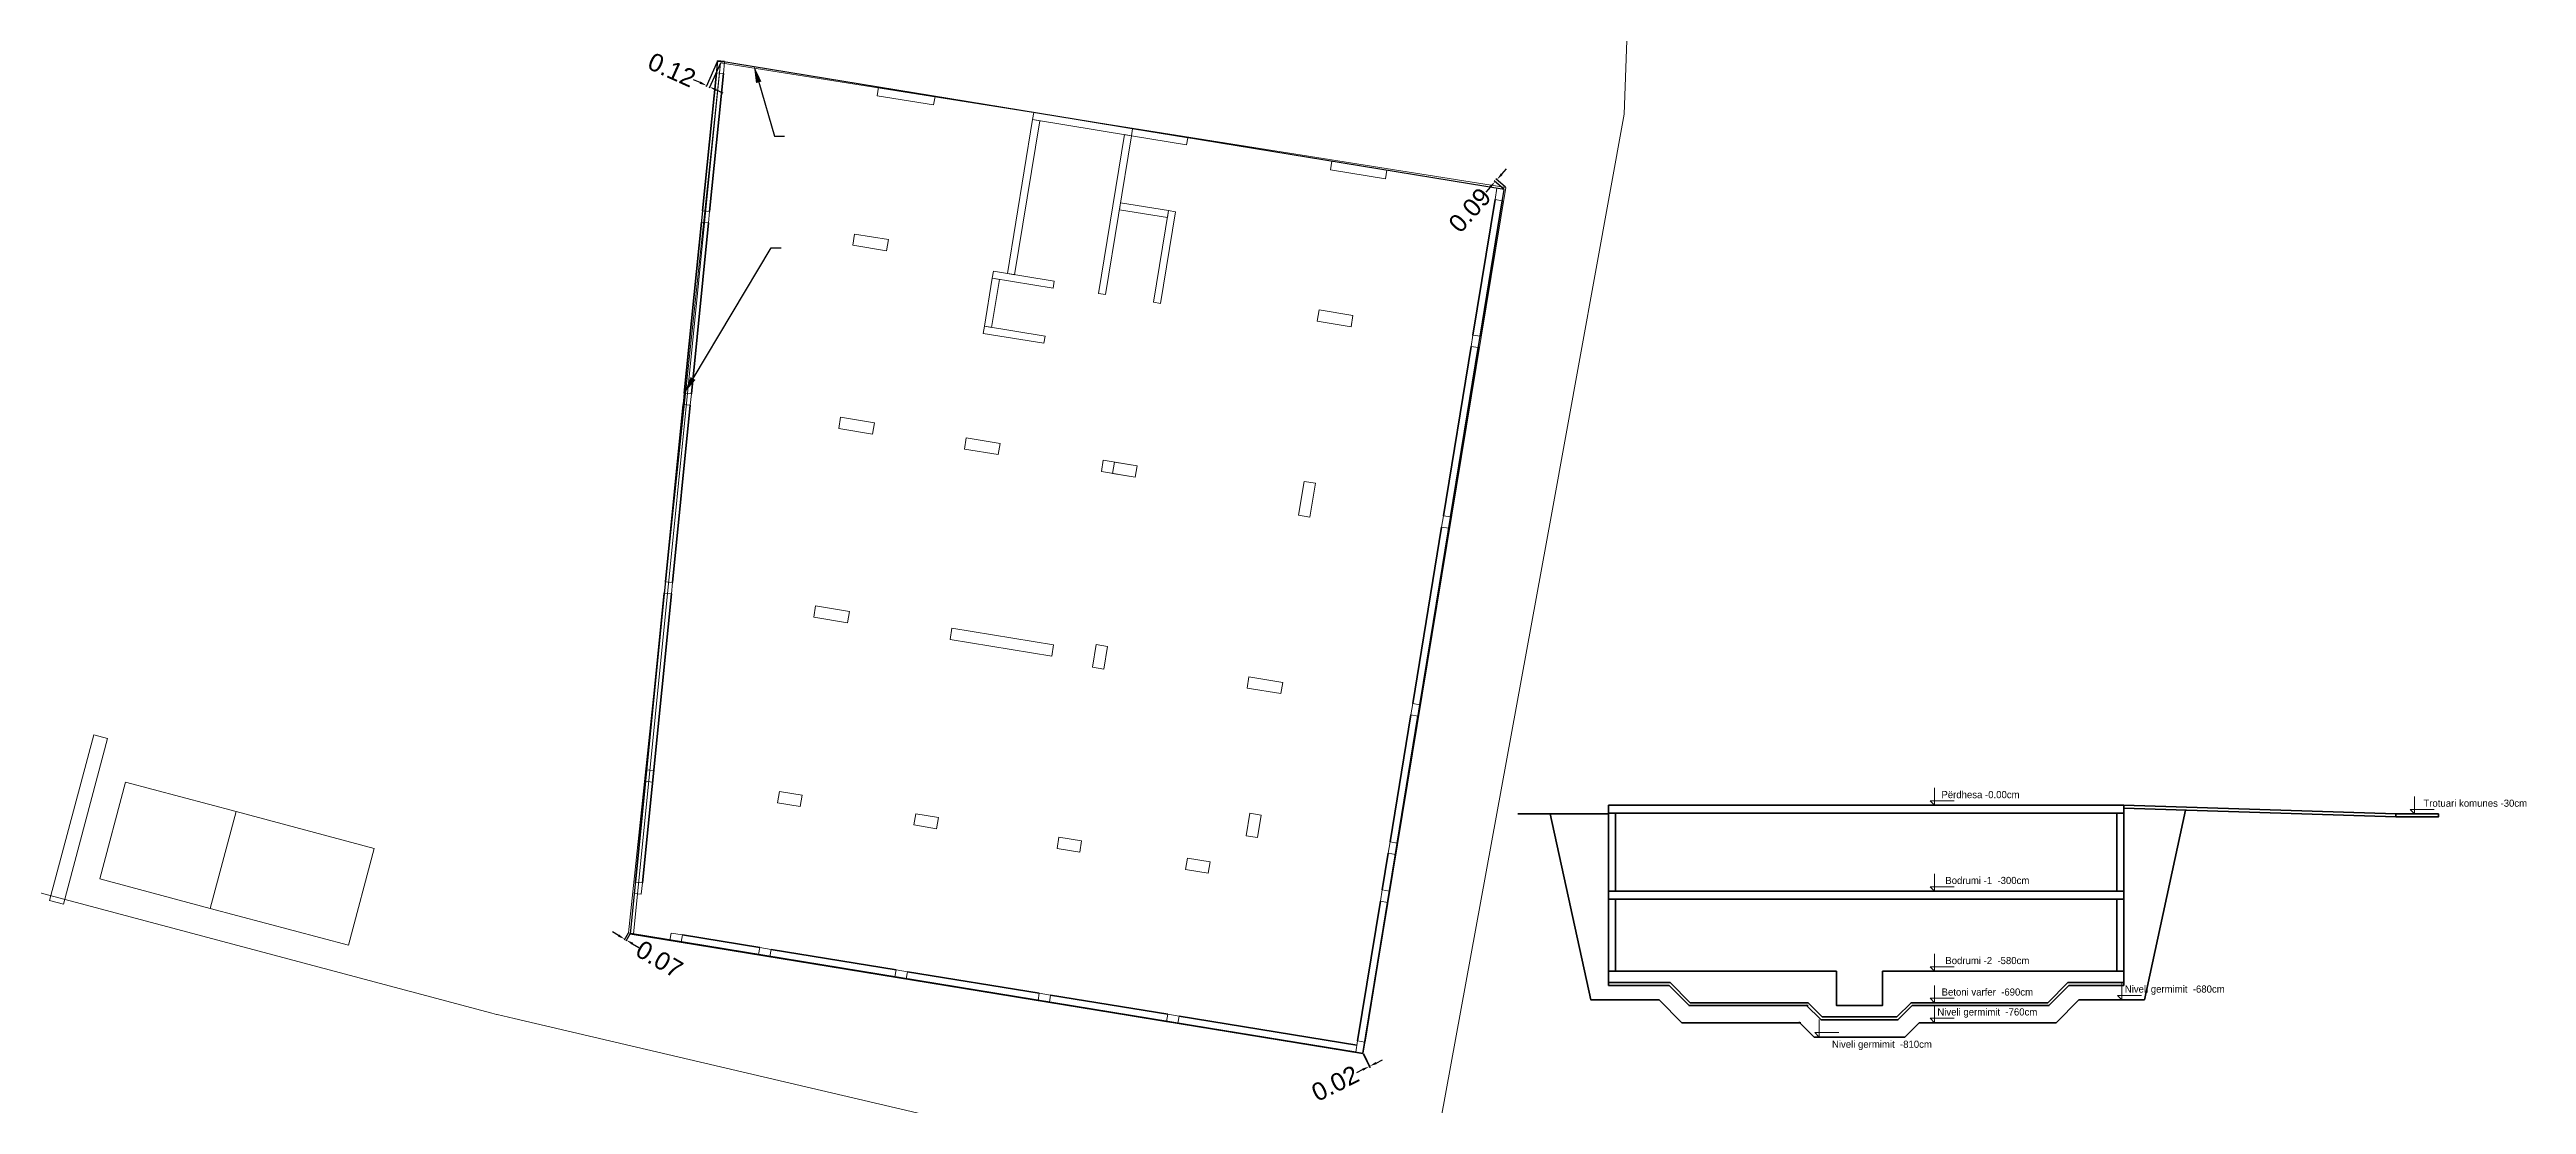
# Model space of a CAD drawing. Header units: metres. Extents: x 7511353 to 7511467, y 4692177 to 4692372.
# Drawn here: x 7511376.1 to 7511462.7, y 4692181.3 to 4692218.2 of the extents above; entities that cross this region are included whole.
import ezdxf
from ezdxf import colors
from ezdxf.entities.mleader import LeaderData, LeaderLine
from ezdxf.math import Vec2, Vec3

# ---------------------------------------------------------------- set-up
doc = ezdxf.new("R2010")
doc.units = ezdxf.units.M
for name, color, linetype, lineweight in [('2D Drafting - General_Pen_No__7', 7, 'Continuous', 35), ('2D Drafting - General_Pen_No__86', 173, 'Continuous', 20), ('A - Fleta_Pen_No__86', 173, 'Continuous', 20), ('b1 ekzek', 1, 'Continuous', 0), ('muret', 8, 'Continuous', 35), ('New_Drawing & Figure_Pen_No__1', 7, 'Continuous', 13), ('New_Drawing & Figure_Pen_No__88', 20, 'Continuous', 20), ('ParcRePo', 7, 'Continuous', 0), ('shtyllat', 8, 'Continuous', 0)]:
    doc.layers.add(name, color=color, linetype=linetype, lineweight=lineweight)
doc.layers.add('bodrumi', color=5, linetype='Continuous')
doc.styles.add('GENERATED_STYLE_1', font='GOTHIC.TTF')
doc.styles.get("Standard").update_dxf_attribs({"font": 'arial.ttf'})
doc.dimstyles.get("Standard").update_dxf_attribs({"dimtxt": 0.18, "dimasz": 0.18, "dimexe": 0.18, "dimexo": 0.0625, "dimgap": 0.09, "dimtad": 0, "dimtih": 1, "dimtoh": 1, "dimdec": 4, "dimzin": 0, "dimdsep": 46, "dimtxsty": 'Standard', "dimcen": 0.09, "dimadec": 0, "dimazin": 0, "dimtfac": 1, "dimtdec": 4, "dimtofl": 0, "dimtmove": 0, "dimatfit": 3, "dimfxl": 1, "dimtolj": 1, "dimtzin": 0, "dimarcsym": 0})

msp = doc.modelspace()

# ---------------------------------------------------------------- texts
at = {"layer": 'A - Fleta_Pen_No__86', "color": 173, "linetype": 'Continuous', "lineweight": 20, "char_height": 0.25, "attachment_point": 8, "style": 'GENERATED_STYLE_1'}
for s, insert in [('\\A1;Përdhesa -0.00cm', (7511443.622, 4692191.993)), ('\\A1;Trotuari komunes -30cm', (7511460.915, 4692191.693)), ('\\A1;Bodrumi -1  -300cm', (7511443.861, 4692188.993)), ('\\A1;Bodrumi -2  -580cm', (7511443.861, 4692186.193)), ('\\A1;Betoni varfer  -690cm', (7511443.861, 4692185.093)), ('\\A1;Niveli germimit  -680cm', (7511450.411, 4692185.125)), ('\\A1;Niveli germimit  -760cm', (7511443.861, 4692184.325)), ('\\A1;Niveli germimit  -810cm', (7511440.177, 4692183.196))]:
    msp.add_mtext(s, dxfattribs=dict(at, insert=insert))

# ---------------------------------------------------------------- blocks, each defined once
blk = doc.blocks.new('*D54')
at = {"layer": 'b1 ekzek', "color": 0, "lineweight": -2, "transparency": 16777216}
for p, q in [((7511396.02, 4692187.196), (7511395.804, 4692187.322)), ((7511396.359, 4692187.282), (7511396.213, 4692187.031)), ((7511396.419, 4692187.247), (7511396.273, 4692186.996)), ((7511396.511, 4692186.909), (7511396.727, 4692186.783))]:
    blk.add_line(p, q, dxfattribs=at)
at = {"layer": 'b1 ekzek', "color": 0, "transparency": 16777216}
for points in [[(7511396.041, 4692187.232), (7511395.999, 4692187.16), (7511396.236, 4692187.07)], [(7511396.532, 4692186.945), (7511396.49, 4692186.873), (7511396.295, 4692187.035)]]:
    blk.add_solid(points, dxfattribs=at)
at = {"layer": 'Defpoints', "color": 0, "transparency": 16777216}
for p in [(7511396.295, 4692187.035), (7511396.367, 4692187.295), (7511396.427, 4692187.26)]:
    blk.add_point(p, dxfattribs=at)
at = {"layer": 'b1 ekzek', "color": 0, "transparency": 16777216, "insert": (7511397.448, 4692186.363), "char_height": 0.625, "attachment_point": 5, "rotation": 329.74661}
blk.add_mtext('\\A1;0.07', dxfattribs=at)
blk = doc.blocks.new('*D55')
at = {"layer": 'b1 ekzek', "color": 0, "lineweight": -2, "transparency": 16777216}
for p, q in [((7511422.035, 4692182.509), (7511421.812, 4692182.398)), ((7511422.04, 4692183.06), (7511422.279, 4692182.58)), ((7511422.056, 4692183.068), (7511422.295, 4692182.588)), ((7511422.499, 4692182.74), (7511422.722, 4692182.851))]:
    blk.add_line(p, q, dxfattribs=at)
at = {"layer": 'b1 ekzek', "color": 0, "transparency": 16777216}
for points in [[(7511422.017, 4692182.546), (7511422.054, 4692182.472), (7511422.259, 4692182.621)], [(7511422.48, 4692182.777), (7511422.517, 4692182.702), (7511422.275, 4692182.628)]]:
    blk.add_solid(points, dxfattribs=at)
at = {"layer": 'Defpoints', "color": 0, "transparency": 16777216}
for p in [(7511422.033, 4692183.074), (7511422.049, 4692183.082), (7511422.259, 4692182.621)]:
    blk.add_point(p, dxfattribs=at)
at = {"layer": 'b1 ekzek', "color": 0, "transparency": 16777216, "insert": (7511421.068, 4692182.027), "char_height": 0.625, "attachment_point": 5, "rotation": 26.47021}
blk.add_mtext('\\A1;0.02', dxfattribs=at)
blk = doc.blocks.new('*D56')
at = {"layer": 'b1 ekzek', "color": 0, "lineweight": -2, "transparency": 16777216}
for p, q in [((7511427.02, 4692213.355), (7511426.688, 4692213.65)), ((7511426.888, 4692213.807), (7511427.054, 4692213.994)), ((7511426.493, 4692213.363), (7511426.327, 4692213.176)), ((7511426.958, 4692213.285), (7511426.626, 4692213.579))]:
    blk.add_line(p, q, dxfattribs=at)
at = {"layer": 'b1 ekzek', "color": 0, "transparency": 16777216}
for points in [[(7511426.857, 4692213.835), (7511426.919, 4692213.779), (7511426.722, 4692213.62)], [(7511426.462, 4692213.39), (7511426.524, 4692213.335), (7511426.659, 4692213.55)]]:
    blk.add_solid(points, dxfattribs=at)
at = {"layer": 'Defpoints', "color": 0, "transparency": 16777216}
for p in [(7511426.659, 4692213.55), (7511426.969, 4692213.274), (7511427.032, 4692213.345)]:
    blk.add_point(p, dxfattribs=at)
at = {"layer": 'b1 ekzek', "color": 0, "transparency": 16777216, "insert": (7511425.773, 4692212.551), "char_height": 0.625, "attachment_point": 5, "rotation": 48.39157}
blk.add_mtext('\\A1;0.09', dxfattribs=at)
blk = doc.blocks.new('*D57')
at = {"layer": 'b1 ekzek', "color": 0, "lineweight": -2, "transparency": 16777216}
for p, q in [((7511398.87, 4692217.008), (7511398.642, 4692217.11)), ((7511399.472, 4692217.738), (7511399.079, 4692216.864)), ((7511399.578, 4692217.69), (7511399.186, 4692216.816)), ((7511399.432, 4692216.755), (7511399.66, 4692216.652))]:
    blk.add_line(p, q, dxfattribs=at)
at = {"layer": 'b1 ekzek', "color": 0, "transparency": 16777216}
for points in [[(7511398.887, 4692217.046), (7511398.852, 4692216.97), (7511399.098, 4692216.905)], [(7511399.449, 4692216.793), (7511399.415, 4692216.717), (7511399.204, 4692216.857)]]:
    blk.add_solid(points, dxfattribs=at)
at = {"layer": 'Defpoints', "color": 0, "transparency": 16777216}
for p in [(7511399.478, 4692217.752), (7511399.585, 4692217.704), (7511399.098, 4692216.905)]:
    blk.add_point(p, dxfattribs=at)
at = {"layer": 'b1 ekzek', "color": 0, "transparency": 16777216, "insert": (7511397.884, 4692217.451), "char_height": 0.625, "attachment_point": 5, "rotation": 335.79475}
blk.add_mtext('\\A1;0.12', dxfattribs=at)

# ---------------------------------------------------------------- dimensions: what is measured, and where the dimension line sits
at = {"layer": 'b1 ekzek', "color": 5}
for p1, p2, distance, picture, middle in [((7511399.585, 4692217.704), (7511399.478, 4692217.752), 0.928, '*D57', (7511397.884, 4692217.451)), ((7511427.032, 4692213.345), (7511426.969, 4692213.274), -0.414, '*D56', (7511425.773, 4692212.551)), ((7511396.367, 4692187.295), (7511396.427, 4692187.26), -0.261, '*D54', (7511397.448, 4692186.363)), ((7511422.049, 4692183.082), (7511422.033, 4692183.074), 0.507, '*D55', (7511421.068, 4692182.027))]:
    dim = msp.add_aligned_dim(p1=p1, p2=p2, distance=distance, dimstyle='Standard', override={"dimscale": 0.25, "dimtxt": 2.5, "dimasz": 1, "dimtih": 0, "dimtoh": 0, "dimdec": 2, "dimcen": 0, "dimtdec": 2}, dxfattribs=at)
    dim.commit()
    dim.dimension.update_dxf_attribs({"geometry": picture, "text_midpoint": middle})

# ---------------------------------------------------------------- linework, layer by layer
at = {"layer": '2D Drafting - General_Pen_No__7', "color": 7, "linetype": 'Continuous', "lineweight": 35, "flags": 128}
for points in [[(7511427.455, 4692191.449), (7511430.617, 4692191.449)], [(7511432.389, 4692184.949), (7511429.998, 4692184.949), (7511428.587, 4692191.449)], [(7511430.617, 4692191.749), (7511448.633, 4692191.749)], [(7511430.617, 4692185.549), (7511430.617, 4692191.749)], [(7511430.617, 4692191.469), (7511448.633, 4692191.469)], [(7511430.867, 4692188.749), (7511430.867, 4692191.469)], [(7511447.063, 4692184.949), (7511449.351, 4692184.949), (7511450.791, 4692191.581)], [(7511448.383, 4692188.749), (7511448.383, 4692191.469)], [(7511448.633, 4692185.449), (7511448.633, 4692191.749)], [(7511458.133, 4692191.449), (7511448.633, 4692191.749)], [(7511458.133, 4692191.349), (7511448.633, 4692191.649)], [(7511430.617, 4692188.749), (7511448.633, 4692188.749)], [(7511430.617, 4692188.469), (7511448.633, 4692188.469)], [(7511430.867, 4692185.949), (7511430.867, 4692188.469)], [(7511448.383, 4692185.949), (7511448.383, 4692188.469)], [(7511430.617, 4692185.949), (7511438.593, 4692185.949)], [(7511438.593, 4692185.949), (7511438.593, 4692184.749), (7511440.193, 4692184.749), (7511440.193, 4692185.949)], [(7511440.193, 4692185.949), (7511448.633, 4692185.949)], [(7511430.617, 4692185.549), (7511432.778, 4692185.549)], [(7511430.617, 4692185.449), (7511430.617, 4692185.549)], [(7511430.617, 4692185.449), (7511432.737, 4692185.449)], [(7511432.737, 4692185.449), (7511433.437, 4692184.749), (7511437.593, 4692184.749)], [(7511432.778, 4692185.549), (7511433.478, 4692184.849), (7511437.593, 4692184.849)], [(7511437.523, 4692184.778), (7511438.052, 4692184.249), (7511440.735, 4692184.249), (7511441.235, 4692184.749), (7511446.015, 4692184.749), (7511446.715, 4692185.449), (7511448.633, 4692185.449)], [(7511437.593, 4692184.849), (7511438.093, 4692184.349), (7511440.693, 4692184.349), (7511441.193, 4692184.849), (7511445.973, 4692184.849), (7511446.673, 4692185.549), (7511448.633, 4692185.549)], [(7511432.389, 4692184.949), (7511433.189, 4692184.149), (7511437.345, 4692184.149)], [(7511437.274, 4692184.178), (7511437.804, 4692183.649), (7511440.983, 4692183.649), (7511441.483, 4692184.149)], [(7511447.063, 4692184.949), (7511446.263, 4692184.149), (7511441.483, 4692184.149)]]:
    msp.add_lwpolyline(points, dxfattribs=at)
msp.add_lwpolyline([(7511459.633, 4692191.449), (7511458.133, 4692191.449), (7511458.133, 4692191.349), (7511459.633, 4692191.349)], close=True, dxfattribs=at)
at = {"layer": '2D Drafting - General_Pen_No__86', "color": 173, "linetype": 'Continuous', "lineweight": 20, "flags": 128}
for points in [[(7511442.017, 4692192.355), (7511442.017, 4692191.749), (7511441.863, 4692191.903), (7511442.705, 4692191.903)], [(7511458.788, 4692192.055), (7511458.788, 4692191.449), (7511458.634, 4692191.603), (7511459.475, 4692191.603)], [(7511442.017, 4692189.355), (7511442.017, 4692188.749), (7511441.863, 4692188.903), (7511442.705, 4692188.903)], [(7511442.017, 4692186.555), (7511442.017, 4692185.949), (7511441.863, 4692186.103), (7511442.705, 4692186.103)], [(7511442.017, 4692185.455), (7511442.017, 4692184.849), (7511441.863, 4692185.003), (7511442.705, 4692185.003)], [(7511448.567, 4692185.555), (7511448.567, 4692184.949), (7511448.413, 4692185.103), (7511449.255, 4692185.103)], [(7511437.988, 4692184.255), (7511437.988, 4692183.649), (7511437.833, 4692183.803), (7511438.675, 4692183.803)], [(7511442.017, 4692184.755), (7511442.017, 4692184.149), (7511441.863, 4692184.303), (7511442.705, 4692184.303)]]:
    msp.add_lwpolyline(points, dxfattribs=at)
at = {"layer": 'b1 ekzek', "flags": 128}
msp.add_lwpolyline([(7511396.367, 4692187.295), (7511422.049, 4692183.082), (7511427.032, 4692213.345), (7511399.585, 4692217.704)], close=True, dxfattribs=at)
msp.add_lwpolyline([(7511396.537, 4692187.249), (7511399.585, 4692217.704)], dxfattribs=at)
at = {"layer": 'bodrumi', "color": 0, "flags": 128}
msp.add_lwpolyline([(7511422.033, 4692183.074), (7511426.969, 4692213.275), (7511399.479, 4692217.768), (7511396.427, 4692187.26)], close=True, dxfattribs=at)
at = {"layer": 'muret', "linetype": 'Continuous', "flags": 128}
for points in [[(7511399.438, 4692217.354), (7511398.956, 4692212.532)], [(7511399.204, 4692212.508), (7511399.687, 4692217.329)], [(7511399.48, 4692217.767), (7511399.478, 4692217.752)], [(7511399.728, 4692217.742), (7511399.48, 4692217.767)], [(7511399.727, 4692217.727), (7511399.728, 4692217.742)], [(7511426.658, 4692212.92), (7511425.884, 4692208.183)], [(7511426.13, 4692208.142), (7511426.905, 4692212.88)], [(7511398.916, 4692212.134), (7511398.317, 4692206.152)], [(7511398.566, 4692206.127), (7511399.165, 4692212.11)], [(7511425.819, 4692207.788), (7511424.851, 4692201.867)], [(7511425.098, 4692201.826), (7511426.066, 4692207.748)], [(7511398.277, 4692205.754), (7511397.658, 4692199.563)], [(7511397.906, 4692199.538), (7511398.526, 4692205.729)], [(7511424.787, 4692201.472), (7511423.779, 4692195.304)], [(7511424.025, 4692195.263), (7511425.034, 4692201.431)], [(7511396.855, 4692189.036), (7511397.867, 4692199.14)], [(7511397.618, 4692199.165), (7511396.999, 4692192.985)], [(7511423.714, 4692194.909), (7511422.988, 4692190.468)], [(7511423.235, 4692190.427), (7511423.961, 4692194.869)], [(7511396.959, 4692192.587), (7511396.607, 4692189.061)], [(7511422.924, 4692190.073), (7511422.714, 4692188.79)], [(7511422.961, 4692188.75), (7511423.171, 4692190.033)], [(7511422.65, 4692188.395), (7511421.851, 4692183.51)], [(7511422.098, 4692183.47), (7511422.896, 4692188.355)], [(7511398.212, 4692186.968), (7511400.914, 4692186.527)], [(7511400.954, 4692186.774), (7511398.252, 4692187.215)], [(7511401.308, 4692186.462), (7511405.68, 4692185.748)], [(7511405.721, 4692185.995), (7511401.349, 4692186.709)], [(7511410.724, 4692185.177), (7511406.115, 4692185.93)], [(7511406.075, 4692185.683), (7511410.684, 4692184.93)], [(7511415.215, 4692184.443), (7511411.119, 4692185.112)], [(7511411.079, 4692184.865), (7511415.174, 4692184.196)], [(7511421.827, 4692183.362), (7511415.609, 4692184.378)], [(7511415.569, 4692184.132), (7511421.787, 4692183.115)]]:
    msp.add_lwpolyline(points, dxfattribs=at)
at = {"layer": 'New_Drawing & Figure_Pen_No__1', "color": 7, "linetype": 'Continuous', "lineweight": 13, "flags": 128}
for points in [[(7511381.751, 4692188.144), (7511377.886, 4692189.173), (7511378.787, 4692192.555), (7511382.652, 4692191.526)], [(7511381.751, 4692188.144), (7511386.583, 4692186.857), (7511387.484, 4692190.239), (7511382.652, 4692191.526)]]:
    msp.add_lwpolyline(points, close=True, dxfattribs=at)
at = {"layer": 'New_Drawing & Figure_Pen_No__88', "color": 20, "linetype": 'Continuous', "lineweight": 20, "flags": 128}
msp.add_lwpolyline([(7511376.132, 4692188.418), (7511377.677, 4692194.216), (7511378.16, 4692194.087), (7511376.616, 4692188.289)], close=True, dxfattribs=at)
at = {"layer": 'ParcRePo', "flags": 128}
msp.add_lwpolyline([(7511359.038, 4692286.715), (7511359.071, 4692287.341), (7511359.3, 4692292.47), (7511359.646, 4692300.23), (7511361.309, 4692337.483), (7511362.31, 4692346.913), (7511365, 4692372.242), (7511367.25, 4692372.382), (7511398.76, 4692367.391), (7511410.53, 4692365.425), (7511411.58, 4692365.25), (7511415.47, 4692365.18), (7511424.057, 4692365.004), (7511443.74, 4692364.599), (7511448.83, 4692363.77), (7511456.97, 4692362.448), (7511465.095, 4692361.422), (7511466.85, 4692361.2), (7511461.72, 4692321.41), (7511461.386, 4692318.821), (7511449.402, 4692320.551), (7511448.198, 4692314.281), (7511443.028, 4692292.382), (7511442.748, 4692290.682), (7511438.791, 4692267.093), (7511438.721, 4692265.222), (7511438.476, 4692258.633), (7511437.466, 4692250.214), (7511433.445, 4692226.686), (7511431.285, 4692219.136), (7511431.165, 4692215.906), (7511428.644, 4692201.967), (7511424.053, 4692176.878), (7511392.374, 4692184.299), (7511391.774, 4692184.439), (7511391.754, 4692184.439), (7511391.594, 4692184.479), (7511374.173, 4692189.119), (7511355.624, 4692194.06), (7511353.224, 4692194.68), (7511356.019, 4692233.288), (7511356.846, 4692244.708), (7511357.263, 4692252.689)], close=True, dxfattribs=at)
at = {"layer": 'shtyllat', "linetype": 'Continuous', "flags": 128}
for points in [[(7511399.687, 4692217.329), (7511399.727, 4692217.727), (7511399.478, 4692217.752), (7511399.438, 4692217.354)], [(7511407.033, 4692216.229), (7511407.082, 4692216.525), (7511405.108, 4692216.847), (7511405.06, 4692216.551)], [(7511410.74, 4692215.674), (7511410.493, 4692215.714), (7511409.614, 4692210.335), (7511409.861, 4692210.295)], [(7511413.948, 4692215.149), (7511413.988, 4692215.396), (7511410.534, 4692215.961), (7511410.493, 4692215.714)], [(7511415.872, 4692214.835), (7511415.912, 4692215.081), (7511413.988, 4692215.396), (7511413.948, 4692215.149)], [(7511413.948, 4692215.149), (7511413.701, 4692215.19), (7511412.794, 4692209.643), (7511413.041, 4692209.603)], [(7511422.824, 4692213.648), (7511422.872, 4692213.944), (7511420.948, 4692214.258), (7511420.899, 4692213.962)], [(7511415.203, 4692212.289), (7511415.243, 4692212.536), (7511413.565, 4692212.81), (7511413.525, 4692212.564)], [(7511426.905, 4692212.88), (7511426.969, 4692213.274), (7511426.722, 4692213.315), (7511426.658, 4692212.92)], [(7511399.165, 4692212.11), (7511399.204, 4692212.508), (7511398.956, 4692212.532), (7511398.916, 4692212.134)], [(7511415.49, 4692212.496), (7511415.243, 4692212.536), (7511414.719, 4692209.329), (7511414.966, 4692209.288)], [(7511405.389, 4692211.127), (7511405.453, 4692211.522), (7511404.269, 4692211.715), (7511404.205, 4692211.321)], [(7511409.083, 4692210.169), (7511409.33, 4692210.128), (7511409.055, 4692208.451), (7511408.809, 4692208.491)], [(7511409.083, 4692210.169), (7511409.123, 4692210.415), (7511411.245, 4692210.069), (7511411.205, 4692209.822)], [(7511408.768, 4692208.244), (7511408.809, 4692208.491), (7511410.93, 4692208.144), (7511410.89, 4692207.897)], [(7511421.625, 4692208.473), (7511421.689, 4692208.868), (7511420.505, 4692209.062), (7511420.441, 4692208.667)], [(7511426.066, 4692207.748), (7511426.13, 4692208.142), (7511425.884, 4692208.183), (7511425.819, 4692207.788)], [(7511398.526, 4692205.729), (7511398.566, 4692206.127), (7511398.317, 4692206.152), (7511398.277, 4692205.754)], [(7511404.901, 4692204.722), (7511404.965, 4692205.117), (7511403.781, 4692205.31), (7511403.716, 4692204.916)], [(7511409.292, 4692204.004), (7511409.357, 4692204.399), (7511408.173, 4692204.593), (7511408.108, 4692204.198)], [(7511414.079, 4692203.222), (7511414.143, 4692203.617), (7511412.959, 4692203.81), (7511412.895, 4692203.415)], [(7511414.079, 4692203.222), (7511414.143, 4692203.617), (7511413.354, 4692203.746), (7511413.289, 4692203.351)], [(7511419.785, 4692201.884), (7511420.18, 4692201.819), (7511420.374, 4692203.004), (7511419.979, 4692203.068)], [(7511425.034, 4692201.431), (7511425.098, 4692201.826), (7511424.851, 4692201.867), (7511424.787, 4692201.472)], [(7511397.867, 4692199.14), (7511397.906, 4692199.538), (7511397.658, 4692199.563), (7511397.618, 4692199.165)], [(7511404.025, 4692198.127), (7511404.09, 4692198.522), (7511402.906, 4692198.715), (7511402.841, 4692198.32)], [(7511411.161, 4692196.961), (7511411.225, 4692197.355), (7511407.672, 4692197.936), (7511407.608, 4692197.541)], [(7511412.982, 4692196.511), (7511413.111, 4692197.3), (7511412.716, 4692197.365), (7511412.587, 4692196.575)], [(7511419.172, 4692195.651), (7511419.236, 4692196.046), (7511418.052, 4692196.24), (7511417.988, 4692195.845)], [(7511423.961, 4692194.869), (7511424.025, 4692195.263), (7511423.779, 4692195.304), (7511423.714, 4692194.909)], [(7511397.208, 4692192.562), (7511397.248, 4692192.96), (7511396.999, 4692192.985), (7511396.959, 4692192.587)], [(7511402.369, 4692191.71), (7511402.433, 4692192.105), (7511401.644, 4692192.234), (7511401.579, 4692191.839)], [(7511407.135, 4692190.931), (7511407.2, 4692191.326), (7511406.41, 4692191.455), (7511406.346, 4692191.06)], [(7511418.349, 4692190.618), (7511418.478, 4692191.408), (7511418.083, 4692191.472), (7511417.954, 4692190.683)], [(7511412.139, 4692190.113), (7511412.204, 4692190.508), (7511411.414, 4692190.637), (7511411.35, 4692190.242)], [(7511423.171, 4692190.033), (7511423.235, 4692190.427), (7511422.988, 4692190.468), (7511422.924, 4692190.073)], [(7511416.694, 4692189.774), (7511415.904, 4692189.903), (7511415.84, 4692189.508), (7511416.629, 4692189.379)], [(7511396.816, 4692188.638), (7511396.855, 4692189.036), (7511396.607, 4692189.061), (7511396.567, 4692188.663)], [(7511422.896, 4692188.355), (7511422.961, 4692188.75), (7511422.714, 4692188.79), (7511422.65, 4692188.395)], [(7511397.817, 4692187.033), (7511398.212, 4692186.968), (7511398.252, 4692187.215), (7511397.858, 4692187.28)], [(7511400.914, 4692186.527), (7511401.308, 4692186.462), (7511401.349, 4692186.709), (7511400.954, 4692186.774)], [(7511405.68, 4692185.748), (7511406.075, 4692185.683), (7511406.115, 4692185.93), (7511405.721, 4692185.995)], [(7511410.684, 4692184.93), (7511411.079, 4692184.865), (7511411.119, 4692185.112), (7511410.724, 4692185.177)], [(7511415.174, 4692184.196), (7511415.569, 4692184.132), (7511415.609, 4692184.378), (7511415.215, 4692184.443)], [(7511422.033, 4692183.075), (7511422.098, 4692183.47), (7511421.851, 4692183.51), (7511421.787, 4692183.115)]]:
    msp.add_lwpolyline(points, close=True, dxfattribs=at)

msp.set_redraw_order([(e.dxf.handle, doc.entitydb.next_handle()) for e in msp.query("TEXT MTEXT ATTDEF DIMENSION ARC_DIMENSION")])  # texts and dimensions are drawn at this point

# ---------------------------------------------------------------- leaders
at = {"layer": 'b1 ekzek'}
ml = msp.add_multileader_mtext('Standard', dxfattribs=at)
ml.set_content('', color=256)
ml.set_leader_properties()
ml.build(insert=Vec2(0, 0))
ml.multileader.update_dxf_attribs({"text_right_attachment_type": 6, "dogleg_length": 0.36, "arrow_head_size": 0.6})
ctx = ml.context
ctx.base_point, ctx.char_height, ctx.arrow_head_size, ctx.landing_gap_size, ctx.plane_origin = Vec3(7511401.825, 4692215.139), 0.85, 0.6, 0.3, Vec3(7511400.751, 4692217.597)
ctx.right_attachment = 6
notes = []
notes.append((ctx, [(0, (1, 1, 0), (7511401.465, 4692215.139), (1, 0), 0.36, [(0, [(7511400.751, 4692217.597)], 0, [])])]))
ctx.mtext.insert, ctx.mtext.flow_direction = Vec3(7511402.125, 4692215.572), 5
at = {"layer": 'bodrumi', "color": 0}
ml = msp.add_multileader_mtext('Standard', dxfattribs=at)
ml.set_content('')
ml.set_leader_properties()
ml.build(insert=Vec2(0, 0))
ml.multileader.update_dxf_attribs({"text_right_attachment_type": 6, "dogleg_length": 0.36, "arrow_head_size": 0.6})
ctx = ml.context
ctx.base_point, ctx.char_height, ctx.arrow_head_size, ctx.landing_gap_size, ctx.plane_origin = Vec3(7511401.709, 4692211.236), 0.85, 0.6, 0.3, Vec3(7511398.317, 4692206.152)
ctx.right_attachment = 6
notes.append((ctx, [(0, (1, 1, 0), (7511401.349, 4692211.236), (1, 0), 0.36, [(0, [(7511398.317, 4692206.152)], 0, [])])]))
ctx.mtext.insert, ctx.mtext.flow_direction = Vec3(7511402.009, 4692211.669), 5
for ctx, leaders in notes:
    for number, flags, end, landing, length, lines in leaders:
        leader = LeaderData()
        leader.index, (leader.has_last_leader_line, leader.has_dogleg_vector, leader.attachment_direction) = number, flags
        leader.last_leader_point, leader.dogleg_vector, leader.dogleg_length = Vec3(end), Vec3(landing), length
        for number, points, colour, breaks in lines:
            line = LeaderLine()
            line.index, line.vertices, line.color, line.breaks = number, Vec3.list(points), colors.encode_raw_color(colour), breaks
            leader.lines.append(line)
        ctx.leaders.append(leader)

doc.saveas('drawing.dxf')
